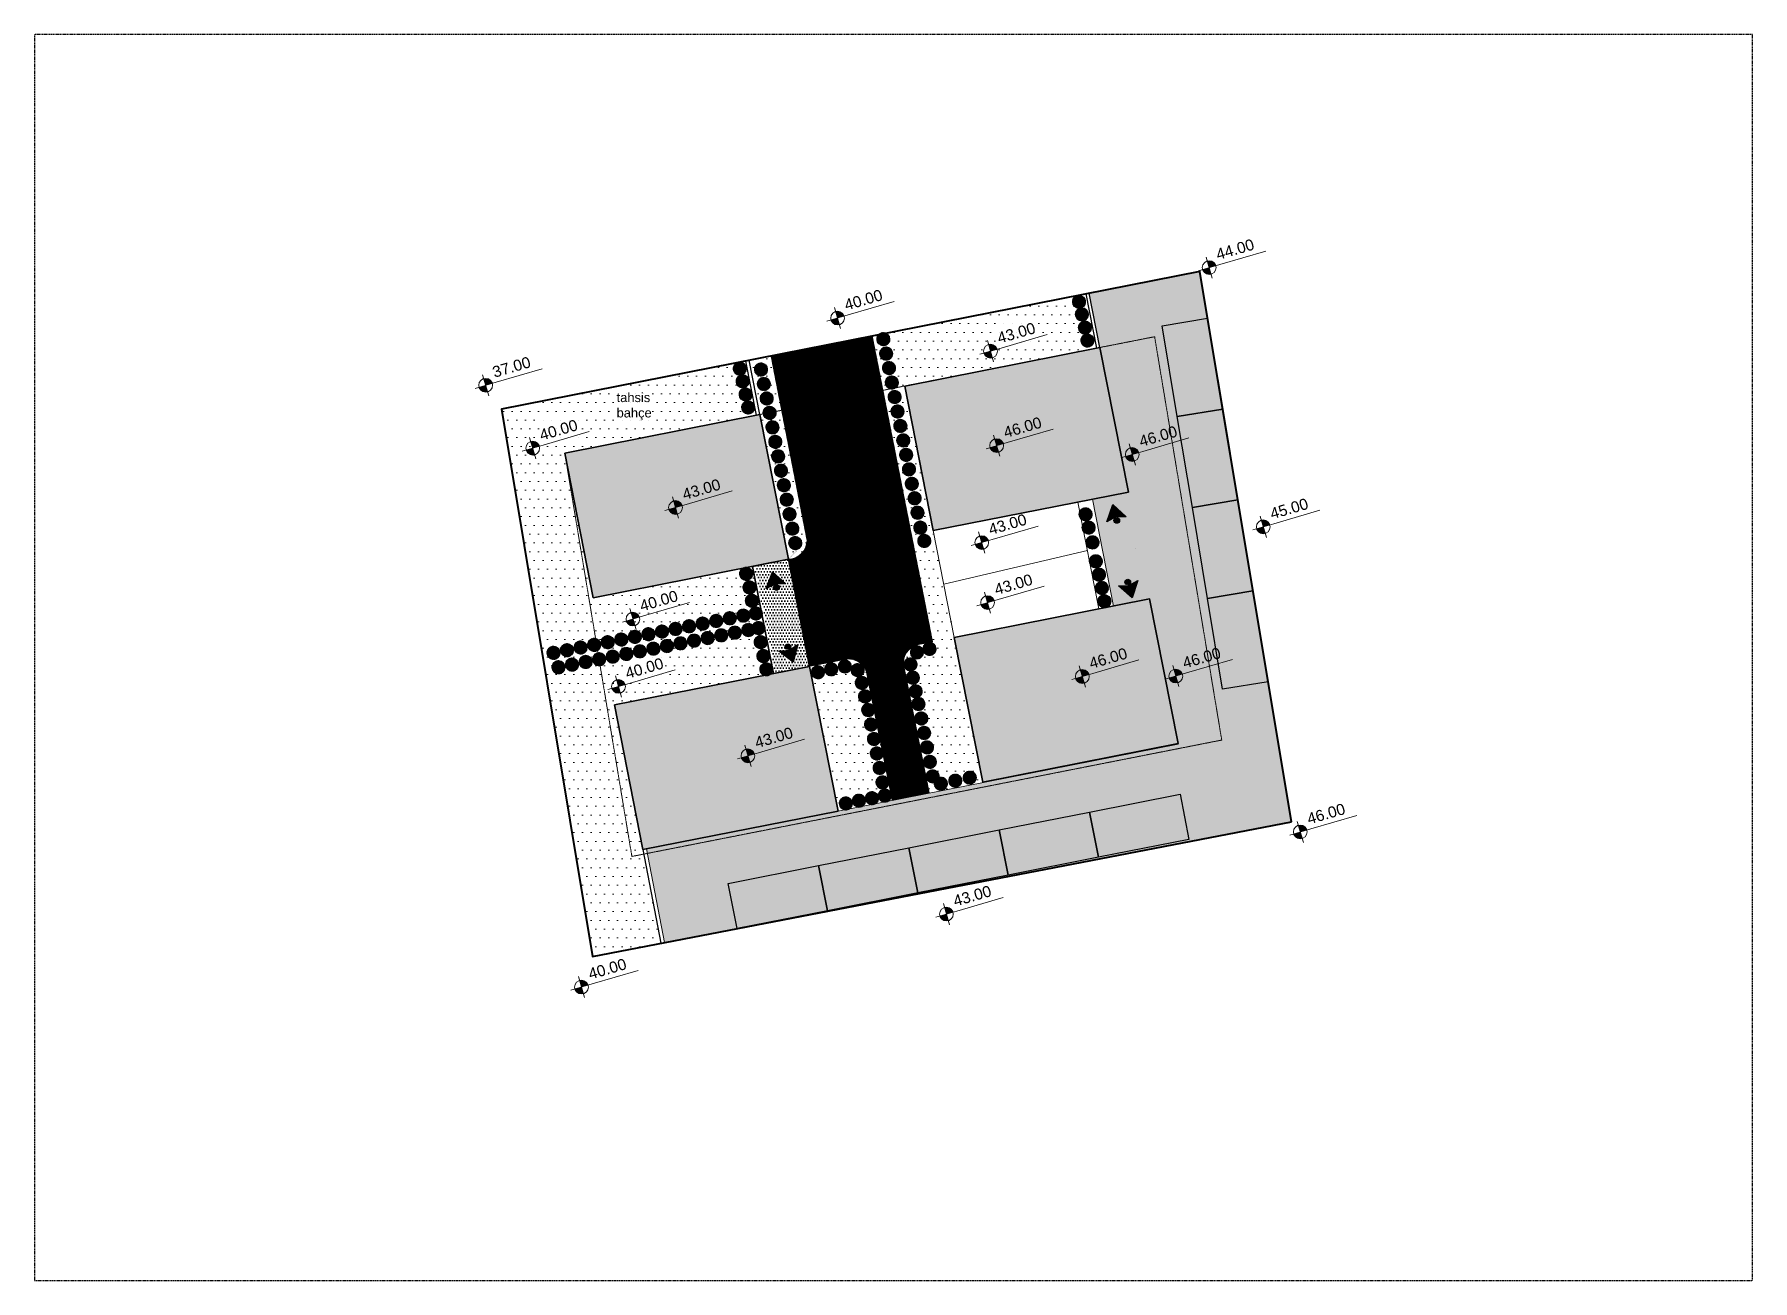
# Model space of a CAD drawing. Header units: millimetres. Extents: x 694231 to 734331, y 4486031 to 4541543.
# Drawn here: x 722862 to 732188, y 4512181 to 4518943 of the extents above; entities that cross this region are included whole.
import ezdxf
from ezdxf.enums import TextEntityAlignment as Align

# ---------------------------------------------------------------- set-up
doc = ezdxf.new("R2010")
doc.units = ezdxf.units.MM
for name, pattern in [('022_ATASEHIR MODERN_ABL_TASIYICI_110-120$0$HIDDEN', [9.525, 6.35, -3.175]), ('AI-Linetype-22', [3.2004, 1.6002, -1.6002]), ('HIDDEN', [0.375, 0.25, -0.125])]:
    doc.linetypes.add(name, pattern=pattern)
for name, color, linetype, lineweight in [('_P10_İ_GirişBina', 250, 'Continuous', 15), ('_P3_S_Duvar_Ç', 7, 'Continuous', 30), ('_P6_BT_Yesil_T', 87, 'Continuous', 5), ('A-merdiven betonarme', 41, 'HIDDEN', 9), ('BS_09_AĞAÇ', 3, 'Continuous', 0), ('DBM_w_sld', 111, 'Continuous', 20), ('VAZİYET PLANI KOT SEMBOL BS(M)', 2, 'Continuous', 18), ('VAZİYET PLANI KOT YAZI BS(M)', 1, 'Continuous', 18)]:
    doc.layers.add(name, color=color, linetype=linetype, lineweight=lineweight)
doc.layers.add('_P2_D_5_T', color=7, linetype='Continuous', lineweight=20, true_color=0x51565c)
doc.styles.add('LYO_LJD', font='times.ttf')
doc.styles.add('on02.0mm-Arial', font='arial.ttf', dxfattribs={"height": 2})
doc.styles.get("Standard").update_dxf_attribs({"font": 'arial.ttf'})
pattern_1 = [(0, (28631.123, 0), (23.8125, 47.625), [0, -47.625])]

msp = doc.modelspace()

# ---------------------------------------------------------------- texts
at = {"insert": (726022.4, 4516998.2), "char_height": 50, "attachment_point": 1}
msp.add_mtext_dynamic_manual_height_columns('tahsis \\Pbahçe', width=3427.522, gutter_width=468.8, heights=[0], dxfattribs=at)

# ---------------------------------------------------------------- blocks, each defined once
blk = doc.blocks.new('ereff')
at = {"true_color": 0xc7c8ca}
h = blk.add_hatch(color=9, dxfattribs=at)
h.dxf.hatch_style = 1
h.paths.add_polyline_path([(-1458.1, -4329.9), (-1208.1, -4329.9), (-1208.1, -4829.9), (-1458.1, -4829.9)])
at = {"color": 30, "true_color": 0xf8991e}
blk.add_lwpolyline([(-1458.1, -4329.9), (-1208.1, -4329.9), (-1208.1, -4829.9), (-1458.1, -4829.9), (-1458.1, -4329.9)], dxfattribs=at)
blk = doc.blocks.new('QuercusRubra')
at = {"layer": 'BS_09_AĞAÇ', "ltscale": 0.1, "true_color": 0x64815a}
h = blk.add_hatch(dxfattribs=at)
h.set_pattern_fill('ANSI31', color=77, scale=0.030992, angle=322.6119)
h.set_pattern_definition([(7.611940797, (-1785412.38719, -1842232.42255), (-0.013034216255, 0.0975318525524), [])])
edge = h.paths.add_edge_path()
edge.add_arc((0, 0), 2, 322.6119, 682.6119)
at = {"layer": 'BS_09_AĞAÇ', "color": 36}
for points in [[(-0.67, 0.05, 0.0834, 0.05, 0), (-1.18, -0.35, 0.05, 0, 0), (-1.41, -0.34, 0, 0, 0), (-1.75, -0.11, 0, 0, 0), (-1.98, 0.14, 0, 0, 0)], [(0, 0, 0.167, 0.0834, 0), (-0.67, 0.05, 0.0834, 0.05, 0), (-0.55, 0.47, 0.05, 0.0334, 0), (-0.7, 0.78, 0.0334, 0.0334, 0), (-0.67, 1.03, 0.05, 0, 0), (-0.67, 1.4, 0, 0, 0), (-0.93, 1.77, 0, 0, 0)], [(0, 0, 0.167, 0.0834, 0), (0.26, 0.29, 0.0834, 0.0834, 0), (0.35, 0.54, 0.0834, 0.05, 0), (0.61, 0.9, 0.05, 0, 0), (0.4, 1.4, 0, 0, 0), (0.13, 1.8, 0, 0, 0), (0.1, 1.96, 0, 0, 0)], [(0, 0, 0.167, 0.0834, 0), (0.31, -0.48, 0.0834, 0.0834, 0), (0.26, -0.85, 0.0834, 0.05, 0), (0.36, -1.25, 0.05, 0, 0), (0.99, -1.39, 0, 0, 0), (1.65, -1.19, 0, 0, 0)], [(0.28, 0.29, 0.0834, 0.05, 0), (1.02, 0.32, 0.05, 0, 0), (1.55, 0.55, 0, 0, 0), (1.79, 0.81, 0, 0, 0)]]:
    blk.add_lwpolyline(points, format="xyseb", dxfattribs=at)
at = {"layer": 'BS_09_AĞAÇ', "color": 116}
for points in [[(-1.49, 1.01), (-1.78, 0.91)], [(-1.5, 1.01), (-1.69, 1.06)], [(-1.43, 1.19), (-1.66, 1.11)], [(-1.05, 1.03), (-1.57, 1.25)], [(-1.22, 1.09), (-1.49, 1.01)], [(-1.32, 1.15), (-1.43, 1.41)], [(-1.37, 1.3), (-1.34, 1.51)], [(-1.08, 1.41), (-1.12, 1.65)], [(-0.67, 1.42), (-0.62, 1.92)], [(0.13, 1.79), (0.3, 1.94)], [(0.41, 1.4), (0.68, 1.89)], [(0.57, 1.69), (0.51, 1.94)], [(0.52, 1.61), (0.95, 1.76)], [(0.98, 1.12), (1.17, 1.65)], [(1.07, 1.4), (1.07, 1.71)], [(1.09, 1.4), (1.36, 1.48)], [(1.2, 1.22), (1.75, 1)], [(1.45, 1.11), (1.55, 1.28)], [(1.55, 0.55), (1.94, 0.49)], [(1.65, 0.17), (2, -0.14)], [(1.74, 0.52), (1.89, 0.7)], [(1.82, 0.24), (2, 0.15)], [(1.85, 0.02), (2.01, 0.08)], [(-1.81, -0.07), (-2, -0.17)], [(-1.56, -0.25), (-1.98, -0.34)], [(-1.57, -0.96), (-1.61, -0.62), (-1.96, -0.48)], [(-1.78, -0.56), (-1.91, -0.62)], [(-1.72, -0.87), (-1.8, -0.88)], [(-1.46, -1.05), (-1.67, -1.14)], [(-1.28, -0.93), (-1.44, -1.17), (-1.56, -1.22)], [(-1.23, -1.34), (-1.5, -1.35)], [(-1.18, -1.22), (-1.31, -1.52)], [(-1.28, -0.96), (-1.08, -1.4), (-1.11, -1.68)], [(-1.25, -1.42), (-1.18, -1.65)], [(-0.23, -1.37), (-0.5, -1.61), (-1.03, -1.72)], [(-0.78, -1.67), (-0.76, -1.84)], [(-0.48, -1.78), (-0.61, -1.89)], [(-0.5, -1.61), (-0.47, -1.96)], [(-0.17, -1.63), (-0.35, -1.95)], [(-0.24, -1.77), (-0.1, -1.98)], [(-0.1, -1.73), (0.07, -1.97)], [(0.36, -1.7), (0.23, -2)], [(0.37, -1.58), (0.61, -1.91)], [(0.68, -1.34), (1.06, -1.72)], [(0.84, -1.5), (0.81, -1.85)], [(0.99, -1.38), (1.27, -1.58)], [(1.32, -1.29), (1.42, -1.4)]]:
    blk.add_lwpolyline(points, dxfattribs=at)
for points in [[(-0.7, 0.78, 0.05, 0, 0), (-1.04, 1.05, 0, 0, 0), (-1.09, 1.4, 0, 0, 0), (-1.21, 1.61, 0, 0, 0)], [(0.62, 0.91, 0.05, 0, 0), (1, 0.97, 0, 0, 0), (0.98, 1.11, 0, 0, 0), (1.44, 1.39, 0, 0, 0)], [(1.03, 0.31, 0.05, 0, 0), (1.65, 0.17, 0, 0, 0), (1.98, 0.37, 0, 0, 0)], [(0.26, -0.87, 0.0834, 0.05, 0), (-0.24, -1.37, 0.05, 0, 0), (-1.19, -1.22, 0, 0, 0), (-1.88, -0.76, 0, 0, 0)], [(-1.18, -0.34, 0.05, 0.05, 0), (-1.27, -0.68, 0.05, 0, 0), (-1.28, -0.93, 0, 0, 0), (-1.72, -1.03, 0, 0, 0)], [(-0.23, -1.37, 0.05, 0, 0), (-0.12, -1.74, 0, 0, 0), (-0.24, -1.96, 0, 0, 0)], [(0.35, -1.25, 0.05, 0, 0), (0.37, -1.98, 0, 0, 0)]]:
    blk.add_lwpolyline(points, format="xyseb", dxfattribs=at)
at = {"layer": 'BS_09_AĞAÇ'}
blk.add_circle((0, 0), 2, dxfattribs=at)
blk = doc.blocks.new('G_BINA')
at = {"layer": '_P10_İ_GirişBina'}
h = blk.add_hatch(color=31, dxfattribs=at)
h.dxf.hatch_style = 1
h.paths.add_polyline_path([(-0.393, -0.098), (0, 0.488), (0.393, -0.098), (0, 0)])
h = blk.add_hatch(color=31, dxfattribs=at)
h.dxf.hatch_style = 1
edge = h.paths.add_edge_path()
edge.add_arc((0, -0.144), 0.109, 0, 360)
at = {"layer": '_P10_İ_GirişBina', "lineweight": 30}
blk.add_lwpolyline([(-0.393, -0.098), (0, 0.488), (0.393, -0.098), (0, 0)], close=True, dxfattribs=at)
blk.add_circle((0, -0.144), 0.109, dxfattribs=at)
at = {"layer": '_P10_İ_GirişBina', "insert": (0.003, 0.355), "char_height": 0.34, "width": 1.584, "attachment_point": 2, "style": 'LYO_LJD'}
blk.add_mtext('{\\fArial Narrow|b0|i0|c162|p34;G}', dxfattribs=at)
blk = doc.blocks.new('*U2')
at = {"layer": 'VAZİYET PLANI KOT SEMBOL BS(M)', "extrusion": (-3.94233e-09, -3.15733e-08, 1)}
h = blk.add_hatch(color=5, dxfattribs=at)
h.dxf.hatch_style = 1
h.paths.add_polyline_path([(0, 7.8), (0, 0), (7.8, 0, 0.414214)])
h.paths.add_polyline_path([(0, 0), (-7.8, 0, 0.414214), (0, -7.8)])
at = {"layer": 'VAZİYET PLANI KOT SEMBOL BS(M)', "color": 5, "extrusion": (-3.94233e-09, -3.15733e-08, 1)}
blk.add_line((12.4, 0, 0), (66.4, 0, 0), dxfattribs=at)
for points in [[(-12.4, 0), (12.4, 0)], [(0, 12.4), (0, -12.4)]]:
    blk.add_lwpolyline(points, dxfattribs=at)
blk.add_circle((0, 0), 7.75, dxfattribs=at)
at = {"layer": 'VAZİYET PLANI KOT YAZI BS(M)', "extrusion": (-3.94233e-09, -3.15733e-08, 1), "style": 'on02.0mm-Arial'}
for tag, p in [('BDK', (11.8, 1.5)), ('TZK', (11.8, -18.4))]:
    blk.add_attdef(tag, text='', height=12.5, dxfattribs=at).set_placement(p, align=Align.BOTTOM_LEFT)

# ---------------------------------------------------------------- hatches: boundary and pattern name
at = {"lineweight": 80, "true_color": 0x904637}
h = msp.add_hatch(color=17, dxfattribs=at)
h.dxf.hatch_style = 1
h.paths.add_polyline_path([(726010.4, 4515304.5), (726165.2, 4514519.6), (727224.8, 4514728.5), (727070, 4515513.4)])
h.paths.add_polyline_path([(725740.9, 4516671.5), (725895.6, 4515886.6), (726955.2, 4516095.5), (726800.5, 4516880.4)])
h.paths.add_polyline_path([(727586.3, 4517035.3), (727741, 4516250.5), (728800.6, 4516459.4), (728645.9, 4517244.3)])
h.paths.add_polyline_path([(727855.3, 4515671.1), (728010, 4514886.2), (729069.6, 4515095.2), (728914.9, 4515880)])
at = {"layer": '_P2_D_5_T', "lineweight": 0, "true_color": 0x745e3d}
h = msp.add_hatch(dxfattribs=at)
h.set_pattern_fill('ANSI31', color=37, scale=0.005, angle=28)
h.set_pattern_definition([(125, (28631.123, 0), (-2.6008077406, -1.8211051854), [])])
edge = h.paths.add_edge_path()
edge.add_line((727410, 4517306.4), (726860.6, 4517198))
edge.add_line((726860.6, 4517198), (727056, 4516197.6))
edge.add_arc((726952.2, 4516199.2), 103.8, 271.00522, 359.10869, ccw=False)
edge.add_line((726954, 4516095.4), (727069.7, 4515514.8))
edge.add_line((727069.7, 4515514.8), (727186.1, 4515536.8))
edge.add_line((727186.1, 4515536.8), (727262.8, 4515552.3))
edge.add_arc((727282.6, 4515454.2), 100, 11.39078, 101.39078, ccw=False)
edge.add_line((727380.6, 4515474), (727518.7, 4514788.3))
edge.add_line((727518.7, 4514788.3), (727718.7, 4514827.7))
edge.add_line((727718.7, 4514827.7), (727580.8, 4515514.4))
edge.add_arc((727678.9, 4515534.1), 100, 101.39078, 191.35521, ccw=False)
edge.add_line((727659.1, 4515632.1), (727737.1, 4515647.8))
edge.add_line((727737.1, 4515647.8), (727410, 4517306.4))
at = {"layer": '_P6_BT_Yesil_T'}
h = msp.add_hatch(dxfattribs=at)
h.set_pattern_fill('DOTS', color=256, scale=30)
h.set_pattern_definition(pattern_1)
h.paths.add_polyline_path([(727778.8, 4516058.9), (727586.3, 4517035.3), (728626.2, 4517240.4), (728568.2, 4517534.7), (727410, 4517306.4), (727660.6, 4516035.6)])
h = msp.add_hatch(dxfattribs=at)
h.set_pattern_fill('DOTS', color=256, scale=30)
h.set_pattern_definition(pattern_1)
h.paths.add_polyline_path([(726742.4, 4517174.7), (726800.5, 4516880.4), (726918.3, 4516903.5), (726860.6, 4517198)])
h = msp.add_hatch(dxfattribs=at)
h.set_pattern_fill('DOTS', color=256, scale=30)
h.set_pattern_definition(pattern_1)
h.paths.add_polyline_path([(725895.6, 4515886.6), (725740.9, 4516671.5), (726780.8, 4516876.5), (726722.8, 4517170.9), (725397.1, 4516909.5), (725626.3, 4515532.6), (726816.3, 4515766), (726759, 4516056.8)])
h = msp.add_hatch(dxfattribs=at)
h.set_pattern_fill('DOTS', color=256, scale=30)
h.set_pattern_definition(pattern_1)
edge = h.paths.add_edge_path()
edge.add_line((726800.5, 4516880.4), (726918.3, 4516903.6))
edge.add_line((726918.3, 4516903.6), (727056, 4516197.6))
edge.add_arc((726952.3, 4516199.1), 103.6, 271.60203, 359.15094, ccw=False)
edge.add_line((726955.2, 4516095.5), (726800.5, 4516880.4))
h = msp.add_hatch(dxfattribs=at)
h.set_pattern_fill('DOTS', color=256, scale=30)
h.set_pattern_definition(pattern_1)
h.paths.add_polyline_path([(727855.3, 4515670.9), (727778.8, 4516058.9), (727660.6, 4516035.6), (727737.9, 4515647.7)])
h = msp.add_hatch(dxfattribs=at)
h.set_pattern_fill('DOTS', color=256, scale=30)
h.set_pattern_definition(pattern_1)
h.paths.add_polyline_path([(726263, 4514011.6), (726010.4, 4515304.5), (726873.8, 4515474.7), (726816.1, 4515767.2), (725626.3, 4515532.6), (725891.4, 4513940)])
h = msp.add_hatch(dxfattribs=at)
h.set_pattern_fill('DOTS', color=256, scale=30)
h.set_pattern_definition(pattern_1)
h.paths.add_polyline_path([(726263, 4514011.6), (726010.4, 4515304.5), (726873.5, 4515476.2), (726873.2, 4515477.5), (726816.1, 4515767.2), (725626.3, 4515532.6), (725891.4, 4513940)])
h = msp.add_hatch(dxfattribs=at)
h.set_pattern_fill('DOTS', color=256, scale=30)
h.set_pattern_definition(pattern_1)
edge = h.paths.add_edge_path()
edge.add_line((727855.3, 4515671.1), (727659.1, 4515632.1))
edge.add_arc((727678.2, 4515534.5), 99.5, 101.08064, 191.66535)
edge.add_line((727580.8, 4515514.4), (727718.7, 4514827.7))
edge.add_line((727718.7, 4514827.7), (728010, 4514886.2))
edge.add_line((728010, 4514886.2), (727855.3, 4515671.1))
h = msp.add_hatch(dxfattribs=at)
h.set_pattern_fill('DOTS', color=256, scale=30)
h.set_pattern_definition(pattern_1)
edge = h.paths.add_edge_path()
edge.add_line((727262.8, 4515552.3), (727070, 4515513.4))
edge.add_line((727070, 4515513.4), (727227.1, 4514731.8))
edge.add_line((727227.1, 4514731.8), (727518.7, 4514788.3))
edge.add_line((727518.7, 4514788.3), (727380.6, 4515474))
edge.add_arc((727282.6, 4515454.2), 100, 11.39078, 101.39078)
at = {"layer": 'DBM_w_sld', "lineweight": 35, "true_color": 0x636466}
h = msp.add_hatch(dxfattribs=at)
h.set_pattern_fill('DOTS', color=251, scale=10)
h.set_pattern_definition([(0, (28631.123, 0), (7.9375, 15.875), [0, -15.875])])
h.paths.add_polyline_path([(728587.8, 4517538.6), (729187.6, 4517656.9), (729684.8, 4514670.1), (726282.7, 4514015.3), (726184.9, 4514523.5), (729070.2, 4515092.4), (728914.9, 4515880), (728718.6, 4515841.4), (728604.4, 4516420.7), (728800.6, 4516459.4), (728645.9, 4517244.3)])
h = msp.add_hatch(dxfattribs=at)
h.set_pattern_fill('DOTS', color=251, scale=10)
h.set_pattern_definition([(0, (28641.601, 2.618), (7.9375, 15.875), [0, -15.875])])
h.paths.add_polyline_path([(726884.2, 4515477.4), (726769.5, 4516059.4), (726965.7, 4516098.1), (727080.5, 4515516)])

# ---------------------------------------------------------------- linework, layer by layer
at = {"color": 1, "lineweight": 40}
msp.add_lwpolyline([(729684.8, 4514670.1), (729187.6, 4517656.9), (725397.1, 4516909.5), (725891.4, 4513940)], close=True, dxfattribs=at)
at = {"color": 7, "lineweight": 30}
for points in [[(728587.8, 4517538.6), (728568.2, 4517534.7), (728626.2, 4517240.4), (728645.9, 4517244.3), (728587.8, 4517538.6)], [(726780.8, 4516876.5), (726722.8, 4517170.9)], [(726800.5, 4516880.4), (726742.4, 4517174.7)], [(727050.1, 4515511.1), (727050.4, 4515509.6)], [(727069.7, 4515514.8), (727070, 4515513.4)], [(726165.3, 4514519.6), (726263, 4514011.6)]]:
    msp.add_lwpolyline(points, dxfattribs=at)
at = {"lineweight": 35}
for points in [[(727586.3, 4517035.3), (727741, 4516250.5), (728800.6, 4516459.4), (728645.9, 4517244.3), (727586.3, 4517035.3)], [(725740.9, 4516671.5), (725895.6, 4515886.6), (726955.2, 4516095.5), (726800.5, 4516880.4), (725740.9, 4516671.5)], [(727855.3, 4515671.1), (728010, 4514886.2), (729069.6, 4515095.2), (728914.9, 4515880), (727855.3, 4515671.1)], [(726010.4, 4515304.5), (726165.2, 4514519.6), (727224.8, 4514728.5), (727070, 4515513.4), (726010.4, 4515304.5)]]:
    msp.add_lwpolyline(points, dxfattribs=at)
at = {"layer": '_P3_S_Duvar_Ç', "color": 7, "lineweight": 5}
msp.add_lwpolyline([(728587.8, 4517538.6), (729187.6, 4517656.9), (729684.8, 4514670.1), (726282.7, 4514015.3), (726184.9, 4514523.5), (729070.2, 4515092.4), (728914.9, 4515880), (728718.6, 4515841.4), (728604.4, 4516420.7), (728800.6, 4516459.4), (728645.9, 4517244.3), (728587.8, 4517538.6)], close=True, dxfattribs=at)
at = {"layer": '_P3_S_Duvar_Ç', "color": 240, "lineweight": 13, "true_color": 0xed1f24}
msp.add_lwpolyline([(727410, 4517306.4), (726860.6, 4517198), (727056, 4516197.6, -0.404552), (726954, 4516095.4), (727069.7, 4515514.8), (727186.1, 4515536.8), (727262.8, 4515552.3, -0.414214), (727380.6, 4515474), (727518.7, 4514788.3), (727718.7, 4514827.7), (727580.8, 4515514.4, -0.414032), (727659.1, 4515632.1), (727737.1, 4515647.8)], format="xyb", close=True, dxfattribs=at)
for points in [[(728525.9, 4516405.2), (728640.1, 4515825.9)], [(727741, 4516250.5), (727855.3, 4515671.1)], [(727798.1, 4515960.8), (728577.7, 4516142.5)]]:
    msp.add_lwpolyline(points, dxfattribs=at)
at = {"layer": '_P6_BT_Yesil_T', "color": 2, "linetype": '022_ATASEHIR MODERN_ABL_TASIYICI_110-120$0$HIDDEN', "lineweight": 30}
msp.add_lwpolyline([(722862.2, 4512181.2), (732188.1, 4512181.2), (732188.1, 4518943.3), (722862.2, 4518943.3)], close=True, dxfattribs=at)
at = {"layer": '_P6_BT_Yesil_T', "color": 3, "lineweight": 30}
for points in [[(726800.5, 4516880.4), (726742.4, 4517174.7)], [(728840.7, 4516152.5), (728840.7, 4516152.5)]]:
    msp.add_lwpolyline(points, dxfattribs=at)
at = {"layer": 'A-merdiven betonarme', "color": 4, "linetype": 'AI-Linetype-22'}
msp.add_lwpolyline([(729306.7, 4515114.3), (726105.2, 4514482.7), (725740.9, 4516671.5), (728942.4, 4517302.8)], close=True, dxfattribs=at)
at = {"layer": 'DBM_w_sld', "color": 251, "lineweight": 35, "true_color": 0x636466}
msp.add_lwpolyline([(726873.8, 4515474.7), (726759, 4516056.8), (726955.2, 4516095.5), (727070, 4515513.4), (726873.8, 4515474.7), (726873.8, 4515474.7)], dxfattribs=at)

# ---------------------------------------------------------------- block references
at = {"lineweight": 80}
for p, rotation in [((729710.5, 4521873.1), 9.450751615409933), ((729792.6, 4521379.9), 9.450751615409933), ((729874.7, 4520886.7), 9.450751615409933), ((729956.8, 4520393.5), 9.450751615409933), ((733610.4, 4514227.5), 281.1585460905357), ((733119.9, 4514130.8), 281.1585460905357), ((732629.3, 4514034), 281.1585460905357), ((732138.8, 4513937.2), 281.1585460905357), ((731648.2, 4513840.5), 281.1585460905357)]:
    msp.add_blockref('ereff', p, dxfattribs=dict(at, rotation=rotation))
at = {"layer": '_P10_İ_GirişBina'}
for p, xscale, yscale, zscale, rotation in [((728732.1, 4516325.5), 139.999999941017, 139.999999941017, 139.999999941017, 14.34226032481119), ((726884.8, 4515961.2), 139.999999941017, 139.999999941017, 139.999999941017, 14.3422603248112), ((728802.4, 4515952.3), 139.9999999410171, 139.9999999410171, 139.9999999410171, 196.0503579891551), ((726958.5, 4515601.9), 139.999999941017, 139.999999941017, 139.999999941017, 199.4566793872575)]:
    msp.add_blockref('G_BINA', p, dxfattribs=dict(at, xscale=xscale, yscale=yscale, zscale=zscale, rotation=rotation))
at = {"layer": 'BS_09_AĞAÇ', "xscale": 17.92589165543927, "yscale": 17.92589165543927, "zscale": 17.92589165543927}
for p, rotation in [((728532.2, 4517492.4), 37.3880592029556), ((728547.7, 4517423.8), 37.3880592029556), ((728564.1, 4517352.3), 37.3880592029556), ((727469.7, 4517289.7, 0), 37.3880592029556), ((728577.7, 4517281.9), 37.3880592029556), ((726690.8, 4517129.4), 37.3880592029556), ((727485.2, 4517211.2, 0), 37.3880592029556), ((727500.7, 4517132.7, 0), 37.3880592029556), ((726706.3, 4517060.8), 37.3880592029556), ((726806.1, 4517124.9), 37.3880592029556), ((726821.6, 4517046.4), 37.3880592029556), ((727516.2, 4517054.2, 0), 37.3880592029556), ((726722.8, 4516989.3), 37.3880592029556), ((726837.1, 4516967.9), 37.3880592029556), ((727531.6, 4516975.7, 0), 37.3880592029556), ((726736.4, 4516918.9), 37.3880592029556), ((726852.6, 4516889.4), 37.3880592029556), ((727547.1, 4516897.2, 0), 37.3880592029556), ((726868.1, 4516810.9), 37.3880592029556), ((727562.6, 4516818.7, 0), 37.3880592029556), ((726883.6, 4516732.4), 37.3880592029556), ((727578.1, 4516740.3, 0), 37.3880592029556), ((727593.6, 4516661.8, 0), 37.3880592029556), ((726899, 4516653.9), 37.3880592029556), ((726914.5, 4516575.5), 37.3880592029556), ((727609.1, 4516583.3, 0), 37.3880592029556), ((726930, 4516497), 37.3880592029556), ((727624.5, 4516504.8, 0), 37.3880592029556), ((726945.5, 4516418.5), 37.3880592029556), ((727640, 4516426.3, 0), 37.3880592029556), ((726961, 4516340), 37.3880592029556), ((727655.5, 4516347.8, 0), 37.3880592029556), ((728567.7, 4516339), 37.3880592029556), ((726976.4, 4516261.5), 37.3880592029556), ((727670.8, 4516267.1, 0), 37.3880592029556), ((727692.2, 4516194.6, 0), 37.3880592029556), ((728584, 4516267.2), 37.3880592029556), ((726991.9, 4516183), 37.3880592029556), ((728605.6, 4516186.9), 37.3880592029556), ((726725.3, 4516016.1), 37.3880592029556), ((728623.6, 4516084), 37.3880592029556), ((728640.5, 4516011.3), 37.3880592029556), ((726743.7, 4515942.3), 37.3880592029556), ((728656.3, 4515939.4), 37.3880592029556), ((726756.8, 4515870), 37.3880592029556), ((728669.8, 4515867.7), 37.3880592029556), ((726415.8, 4515731.8), 37.3880592029556), ((726489.4, 4515746.2), 37.3880592029556), ((726563, 4515760.6), 37.3880592029556), ((726636.6, 4515775.1), 37.3880592029556), ((726710.2, 4515789.5), 37.3880592029556), ((726778.1, 4515801.3), 37.3880592029556), ((725974.2, 4515645.2), 37.3880592029556), ((726047.8, 4515659.6), 37.3880592029556), ((726121.4, 4515674), 37.3880592029556), ((726195, 4515688.5), 37.3880592029556), ((726268.6, 4515702.9), 37.3880592029556), ((726342.2, 4515717.3), 37.3880592029556), ((726369.3, 4515639.2), 37.3880592029556), ((726442.9, 4515653.6), 37.3880592029556), ((726516.5, 4515668), 37.3880592029556), ((726590.1, 4515682.5), 37.3880592029556), ((726663.7, 4515696.9), 37.3880592029556), ((726737.3, 4515711.4), 37.3880592029556), ((726792.7, 4515721.8), 37.3880592029556), ((726804.3, 4515645.5), 37.3880592029556), ((725679.8, 4515587.4), 37.3880592029556), ((725753.4, 4515601.8), 37.3880592029556), ((725827, 4515616.3), 37.3880592029556), ((725900.6, 4515630.7), 37.3880592029556), ((725927.7, 4515552.6), 37.3880592029556), ((726001.3, 4515567), 37.3880592029556), ((726074.9, 4515581.4), 37.3880592029556), ((726148.5, 4515595.9), 37.3880592029556), ((726222.1, 4515610.3), 37.3880592029556), ((726295.7, 4515624.7), 37.3880592029556), ((726819.1, 4515570.3), 37.3880592029556), ((727652.4, 4515590.3), 37.3880592029556), ((727720.6, 4515608.9), 37.3880592029556), ((725706.9, 4515509.3), 37.3880592029556), ((725780.5, 4515523.7), 37.3880592029556), ((725854.1, 4515538.1), 37.3880592029556), ((726835, 4515497.9), 37.3880592029556), ((727115.1, 4515482.3), 37.3880592029556), ((727187.2, 4515498.3), 37.3880592029556), ((727261.2, 4515513.8), 37.3880592029556), ((727330.3, 4515493.5), 37.3880592029556), ((727617.5, 4515524.8), 37.3880592029556), ((727630, 4515452.5), 37.3880592029556), ((727353, 4515424.4), 37.3880592029556), ((727645.5, 4515378.5), 37.3880592029556), ((727370.6, 4515351.1), 37.3880592029556), ((727388, 4515277.1), 37.3880592029556), ((727660.5, 4515309.9), 37.3880592029556), ((727403.5, 4515198.6), 37.3880592029556), ((727676, 4515231.5), 37.3880592029556), ((727419, 4515120.1), 37.3880592029556), ((727691.4, 4515153), 37.3880592029556), ((727434.5, 4515041.6), 37.3880592029556), ((727706.9, 4515074.5), 37.3880592029556), ((727722.4, 4514996), 37.3880592029556), ((727450, 4514963.1), 37.3880592029556), ((727737.9, 4514917.5), 37.3880592029556), ((727860.7, 4514893.7), 127.9269461885448), ((727939, 4514910), 127.9269461885448), ((727408.6, 4514798.9), 37.3880592029556), ((727465.4, 4514884.6), 37.3880592029556), ((727478.1, 4514813), 37.3880592029556), ((727782.3, 4514877.5), 127.9269461885448), ((727266.6, 4514770.2), 37.3880592029556), ((727337.6, 4514785.2), 37.3880592029556)]:
    msp.add_blockref('QuercusRubra', p, dxfattribs=dict(at, rotation=rotation))
at = {"layer": 'VAZİYET PLANI KOT SEMBOL BS(M)', "extrusion": (-4.99228e-08, 1.83037e-08, 1)}
ref = msp.add_blockref('*U2', (729238.7, 4517677.9, 0), dxfattribs=dict(at, xscale=4.821428571428654, yscale=4.821428571428654, zscale=4.821428571428654, rotation=16.29144000276388))
ref.add_attrib('BDK', '44.00', dxfattribs={"layer": 'VAZİYET PLANI KOT YAZI BS(M)', "extrusion": (-4.48498e-08, -1.31077e-08, 1), "height": 60.27, "rotation": 16.29144, "style": 'on02.0mm-Arial'}).set_placement((729291.3, 4517701.1, -0.1), align=Align.BOTTOM_LEFT)
ref = msp.add_blockref('*U2', (727221.5, 4517404, 0), dxfattribs=dict(at, xscale=4.821428571428654, yscale=4.821428571428654, zscale=4.821428571428654, rotation=16.29144000276388))
ref.add_attrib('BDK', '40.00', dxfattribs={"layer": 'VAZİYET PLANI KOT YAZI BS(M)', "extrusion": (-4.48498e-08, -1.31077e-08, 1), "height": 60.27, "rotation": 16.29144, "style": 'on02.0mm-Arial'}).set_placement((727274.1, 4517427.1, -0.1), align=Align.BOTTOM_LEFT)
ref = msp.add_blockref('*U2', (728051.5, 4517224.4, 0), dxfattribs=dict(at, xscale=4.821428571428654, yscale=4.821428571428654, zscale=4.821428571428654, rotation=16.29144000276388))
ref.add_attrib('BDK', '43.00', dxfattribs={"layer": 'VAZİYET PLANI KOT YAZI BS(M)', "color": 6, "extrusion": (-4.48498e-08, -1.31077e-08, 1), "height": 60.27, "rotation": 16.29144, "style": 'on02.0mm-Arial'}).set_placement((728104.1, 4517247.5, -0.1), align=Align.BOTTOM_LEFT)
ref = msp.add_blockref('*U2', (725311.7, 4517039.4, 0), dxfattribs=dict(at, xscale=4.821428571428654, yscale=4.821428571428654, zscale=4.821428571428654, rotation=16.29144000276388))
ref.add_attrib('BDK', '37.00', dxfattribs={"layer": 'VAZİYET PLANI KOT YAZI BS(M)', "extrusion": (-4.48498e-08, -1.31077e-08, 1), "height": 60.27, "rotation": 16.29144, "style": 'on02.0mm-Arial'}).set_placement((725364.3, 4517062.6, -0.1), align=Align.BOTTOM_LEFT)
ref = msp.add_blockref('*U2', (725567, 4516698.1, 0), dxfattribs=dict(at, xscale=4.821428571428654, yscale=4.821428571428654, zscale=4.821428571428654, rotation=16.29144000276388))
ref.add_attrib('BDK', '40.00', dxfattribs={"layer": 'VAZİYET PLANI KOT YAZI BS(M)', "color": 6, "extrusion": (-4.48498e-08, -1.31077e-08, 1), "height": 60.27, "rotation": 16.29144, "style": 'on02.0mm-Arial'}).set_placement((725619.6, 4516721.2, -0.1), align=Align.BOTTOM_LEFT)
ref = msp.add_blockref('*U2', (728085.1, 4516712.1, 0), dxfattribs=dict(at, xscale=4.821428571428654, yscale=4.821428571428654, zscale=4.821428571428654, rotation=16.29144000276388))
ref.add_attrib('BDK', '46.00', dxfattribs={"layer": 'VAZİYET PLANI KOT YAZI BS(M)', "color": 6, "extrusion": (-4.48498e-08, -1.31077e-08, 1), "height": 60.27, "rotation": 16.29144, "style": 'on02.0mm-Arial'}).set_placement((728137.7, 4516735.2, -0.1), align=Align.BOTTOM_LEFT)
ref = msp.add_blockref('*U2', (728821.2, 4516663.8, 0), dxfattribs=dict(at, xscale=4.821428571428654, yscale=4.821428571428654, zscale=4.821428571428654, rotation=16.29144000276388))
ref.add_attrib('BDK', '46.00', dxfattribs={"layer": 'VAZİYET PLANI KOT YAZI BS(M)', "color": 6, "extrusion": (-4.48498e-08, -1.31077e-08, 1), "height": 60.27, "rotation": 16.29144, "style": 'on02.0mm-Arial'}).set_placement((728873.8, 4516686.9, -0.1), align=Align.BOTTOM_LEFT)
ref = msp.add_blockref('*U2', (726342.2, 4516375.9, 0), dxfattribs=dict(at, xscale=4.821428571428654, yscale=4.821428571428654, zscale=4.821428571428654, rotation=16.29144000276388))
ref.add_attrib('BDK', '43.00', dxfattribs={"layer": 'VAZİYET PLANI KOT YAZI BS(M)', "color": 6, "extrusion": (-4.48498e-08, -1.31077e-08, 1), "height": 60.27, "rotation": 16.29144, "style": 'on02.0mm-Arial'}).set_placement((726394.8, 4516399.1, -0.1), align=Align.BOTTOM_LEFT)
ref = msp.add_blockref('*U2', (728003.9, 4516185.8, 0), dxfattribs=dict(at, xscale=4.821428571428654, yscale=4.821428571428654, zscale=4.821428571428654, rotation=16.29144000276388))
ref.add_attrib('BDK', '43.00', dxfattribs={"layer": 'VAZİYET PLANI KOT YAZI BS(M)', "color": 6, "extrusion": (-4.48498e-08, -1.31077e-08, 1), "height": 60.27, "rotation": 16.29144, "style": 'on02.0mm-Arial'}).set_placement((728056.5, 4516209, -0.1), align=Align.BOTTOM_LEFT)
ref = msp.add_blockref('*U2', (729532.2, 4516271, 0), dxfattribs=dict(at, xscale=4.821428571428654, yscale=4.821428571428654, zscale=4.821428571428654, rotation=16.29144000276388))
ref.add_attrib('BDK', '45.00', dxfattribs={"layer": 'VAZİYET PLANI KOT YAZI BS(M)', "extrusion": (-4.48498e-08, -1.31077e-08, 1), "height": 60.27, "rotation": 16.29144, "style": 'on02.0mm-Arial'}).set_placement((729584.8, 4516294.2, -0.1), align=Align.BOTTOM_LEFT)
ref = msp.add_blockref('*U2', (727267.2, 4515831.2, 0), dxfattribs=dict(at, xscale=4.821428571428654, yscale=4.821428571428654, zscale=4.821428571428654, rotation=16.29144000276388))
ref.add_attrib('BDK', '43.00', dxfattribs={"layer": 'VAZİYET PLANI KOT YAZI BS(M)', "color": 6, "extrusion": (-4.48498e-08, -1.31077e-08, 1), "height": 60.27, "rotation": 16.29144, "style": 'on02.0mm-Arial'}).set_placement((727319.8, 4515854.4, -0.1), align=Align.BOTTOM_LEFT)
ref = msp.add_blockref('*U2', (728035.7, 4515859.9, 0), dxfattribs=dict(at, xscale=4.821428571428654, yscale=4.821428571428654, zscale=4.821428571428654, rotation=16.29144000276388))
ref.add_attrib('BDK', '43.00', dxfattribs={"layer": 'VAZİYET PLANI KOT YAZI BS(M)', "color": 6, "extrusion": (-4.48498e-08, -1.31077e-08, 1), "height": 60.27, "rotation": 16.29144, "style": 'on02.0mm-Arial'}).set_placement((728088.3, 4515883.1, -0.1), align=Align.BOTTOM_LEFT)
ref = msp.add_blockref('*U2', (726110.9, 4515771, 0), dxfattribs=dict(at, xscale=4.821428571428654, yscale=4.821428571428654, zscale=4.821428571428654, rotation=16.29144000276388))
ref.add_attrib('BDK', '40.00', dxfattribs={"layer": 'VAZİYET PLANI KOT YAZI BS(M)', "color": 6, "extrusion": (-4.48498e-08, -1.31077e-08, 1), "height": 60.27, "rotation": 16.29144, "style": 'on02.0mm-Arial'}).set_placement((726163.5, 4515794.1, -0.1), align=Align.BOTTOM_LEFT)
ref = msp.add_blockref('*U2', (728550, 4515459.3, 0), dxfattribs=dict(at, xscale=4.821428571428654, yscale=4.821428571428654, zscale=4.821428571428654, rotation=16.29144000276388))
ref.add_attrib('BDK', '46.00', dxfattribs={"layer": 'VAZİYET PLANI KOT YAZI BS(M)', "color": 6, "extrusion": (-4.48498e-08, -1.31077e-08, 1), "height": 60.27, "rotation": 16.29144, "style": 'on02.0mm-Arial'}).set_placement((728602.6, 4515482.5, -0.1), align=Align.BOTTOM_LEFT)
ref = msp.add_blockref('*U2', (729057.4, 4515461.5, 0), dxfattribs=dict(at, xscale=4.821428571428654, yscale=4.821428571428654, zscale=4.821428571428654, rotation=16.29144000276388))
ref.add_attrib('BDK', '46.00', dxfattribs={"layer": 'VAZİYET PLANI KOT YAZI BS(M)', "color": 6, "extrusion": (-4.48498e-08, -1.31077e-08, 1), "height": 60.27, "rotation": 16.29144, "style": 'on02.0mm-Arial'}).set_placement((729110, 4515484.6, -0.1), align=Align.BOTTOM_LEFT)
ref = msp.add_blockref('*U2', (726032.8, 4515405.2, 0), dxfattribs=dict(at, xscale=4.821428571428654, yscale=4.821428571428654, zscale=4.821428571428654, rotation=16.29144000276388))
ref.add_attrib('BDK', '40.00', dxfattribs={"layer": 'VAZİYET PLANI KOT YAZI BS(M)', "color": 6, "extrusion": (-4.48498e-08, -1.31077e-08, 1), "height": 60.27, "rotation": 16.29144, "style": 'on02.0mm-Arial'}).set_placement((726085.3, 4515428.3, -0.1), align=Align.BOTTOM_LEFT)
ref = msp.add_blockref('*U2', (726735.3, 4515028.9, 0), dxfattribs=dict(at, xscale=4.821428571428654, yscale=4.821428571428654, zscale=4.821428571428654, rotation=16.29144000276388))
ref.add_attrib('BDK', '43.00', dxfattribs={"layer": 'VAZİYET PLANI KOT YAZI BS(M)', "color": 6, "extrusion": (-4.48498e-08, -1.31077e-08, 1), "height": 60.27, "rotation": 16.29144, "style": 'on02.0mm-Arial'}).set_placement((726787.8, 4515052.1, -0.1), align=Align.BOTTOM_LEFT)
ref = msp.add_blockref('*U2', (729732.9, 4514615.6, 0), dxfattribs=dict(at, xscale=4.821428571428654, yscale=4.821428571428654, zscale=4.821428571428654, rotation=16.29144000276388))
ref.add_attrib('BDK', '46.00', dxfattribs={"layer": 'VAZİYET PLANI KOT YAZI BS(M)', "extrusion": (-4.48498e-08, -1.31077e-08, 1), "height": 60.27, "rotation": 16.29144, "style": 'on02.0mm-Arial'}).set_placement((729785.5, 4514638.7, -0.1), align=Align.BOTTOM_LEFT)
ref = msp.add_blockref('*U2', (727812.4, 4514169.9, 0), dxfattribs=dict(at, xscale=4.821428571428654, yscale=4.821428571428654, zscale=4.821428571428654, rotation=16.29144000276388))
ref.add_attrib('BDK', '43.00', dxfattribs={"layer": 'VAZİYET PLANI KOT YAZI BS(M)', "extrusion": (-4.48498e-08, -1.31077e-08, 1), "height": 60.27, "rotation": 16.29144, "style": 'on02.0mm-Arial'}).set_placement((727865, 4514193, -0.1), align=Align.BOTTOM_LEFT)
ref = msp.add_blockref('*U2', (725831.9, 4513773.9, 0), dxfattribs=dict(at, xscale=4.821428571428654, yscale=4.821428571428654, zscale=4.821428571428654, rotation=16.29144000276388))
ref.add_attrib('BDK', '40.00', dxfattribs={"layer": 'VAZİYET PLANI KOT YAZI BS(M)', "extrusion": (-4.48498e-08, -1.31077e-08, 1), "height": 60.27, "rotation": 16.29144, "style": 'on02.0mm-Arial'}).set_placement((725884.5, 4513797, -0.1), align=Align.BOTTOM_LEFT)

msp.set_redraw_order([(e.dxf.handle, doc.entitydb.next_handle()) for e in msp.query("TEXT MTEXT ATTDEF DIMENSION ARC_DIMENSION")])  # texts and dimensions are drawn at this point

doc.saveas('drawing.dxf')
